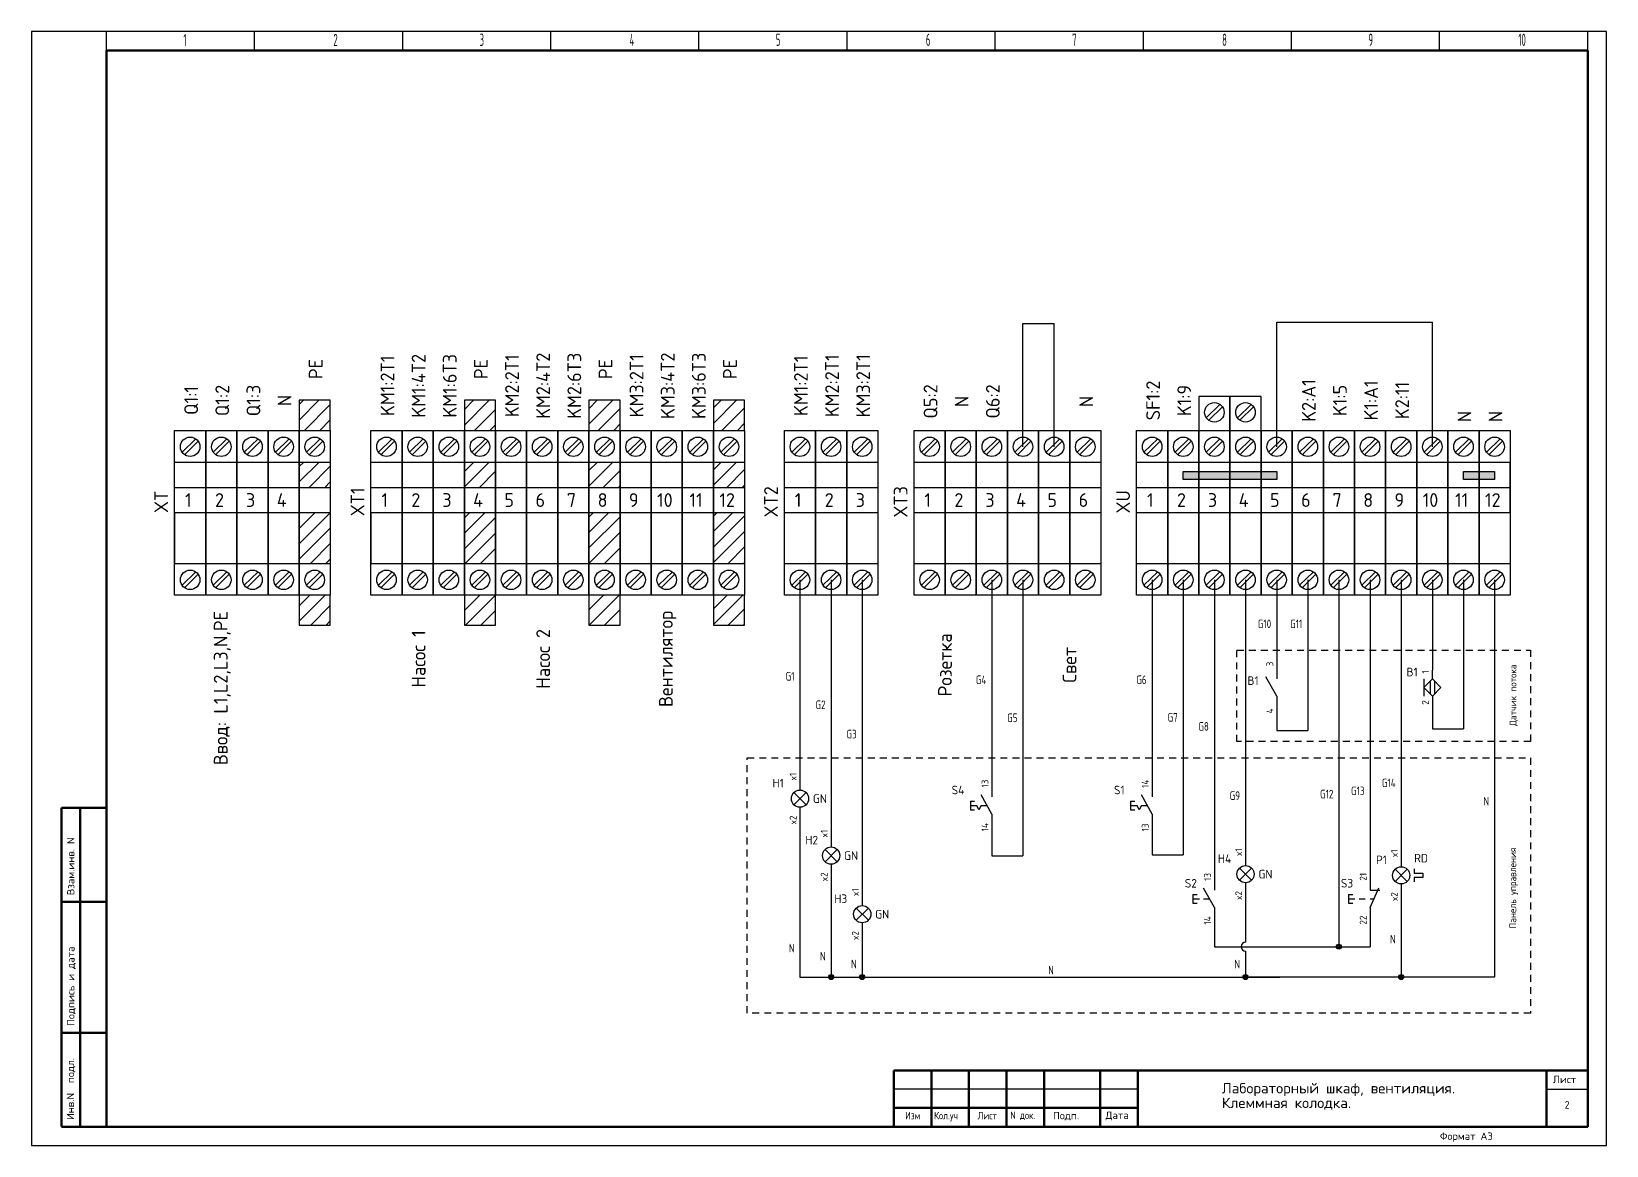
# Model space of a CAD drawing. Extents: x 20 to 1829, y -86 to 701.
# Drawn here: x 518.2 to 975.6, y 17.2 to 340.6 of the extents above; entities that cross this region are included whole.
import ezdxf
from ezdxf.enums import TextEntityAlignment as Align

# ---------------------------------------------------------------- set-up
doc = ezdxf.new("R2010")
doc.units = 0
doc.linetypes.add('Caddy_Dash', pattern=[3.5, 2, -1.5])
doc.linetypes.add('Caddy_Solid', pattern=[0])
for name, color, linetype in [('100', 7, 'Continuous'), ('MISC', 7, 'Continuous'), ('SYMS', 7, 'Continuous'), ('TAGS', 7, 'Continuous'), ('TERMS', 7, 'Continuous'), ('TITLE', 7, 'Continuous'), ('WIRECOPY', 84, 'Continuous'), ('WIREFIXED', 130, 'Continuous'), ('WIRES', 7, 'Continuous')]:
    doc.layers.add(name, color=color, linetype=linetype)
doc.styles.add('Caddy_Vectorfont1n', font='GOST Common.ttf', dxfattribs={"width": 1.1})
doc.styles.add('Caddy_Vectorfont1p', font='GOST Common.ttf', dxfattribs={"width": 0.9})
doc.styles.add('Caddy_Vectorfont5p', font='GOST Common.ttf')
doc.styles.add('ITALIC', font='GOST Common.ttf')
doc.styles.add('SIMPLEX', font='GOST Common.ttf')
doc.styles.get("Standard").update_dxf_attribs({"font": 'GOST Common.ttf'})
doc.styles.add('WD_IEC', font='GOST Common.ttf', dxfattribs={"width": 0.9, "height": 4})

msp = doc.modelspace()

# ---------------------------------------------------------------- texts
at = {"lineweight": 60, "style": 'Caddy_Vectorfont1p', "width": 0.54}
for s, height, p in [('1', 3.57, (562.35, 336.35)), ('2', 3.57, (605.9, 336.35)), ('3', 3.57, (648.37, 336.42)), ('4', 3.57, (691.93, 336.42)), ('5', 3.57, (734.39, 336.42)), ('6', 3.57, (777.95, 336.42)), ('7', 3.57, (820.41, 336.42)), ('8', 3.57, (863.97, 336.42)), ('9', 3.57, (906.44, 336.42)), ('10', 3.566, (949.99, 336.42))]:
    msp.add_text(s, height=height, dxfattribs=at).set_placement(p)
at = {"layer": '100', "lineweight": 25, "style": 'Caddy_Vectorfont1n', "width": 1.1}
for s, p in [('Взам.инв. N', (530.73, 89.86)), ('Подпись и дата', (530.74, 51.91)), ('Инв.N  подл.', (530.63, 24.6))]:
    msp.add_text(s, height=2.1397, rotation=90, dxfattribs=at).set_placement(p)
at = {"layer": '100', "lineweight": 25, "style": 'Caddy_Vectorfont1n'}
for s, height, width, p in [('Лист', 2.14, 1.1, (960.01, 35.32)), ('Лабораторный шкаф, вентиляция.', 3, 1.1, (863.88, 32.33)), ('Клеммная колодка.', 3, 1.1, (863.88, 28.08)), ('Изм', 2.14, 0.913, (771.94, 24.79)), ('Кол.уч', 2.14, 0.913, (780.33, 24.81)), ('Лист', 2.14, 0.913, (792.96, 24.79)), ('N док.', 2.14, 0.913, (802.45, 24.91)), ('Подп.', 2.14, 1.1, (814.85, 24.81)), ('Дата', 2.14, 1.1, (830.11, 24.91)), ('Формат А3', 2.14, 1.1, (927.2, 18.83))]:
    msp.add_text(s, height=height, dxfattribs=dict(at, width=width)).set_placement(p)
at = {"layer": 'SYMS', "attachment_point": 5, "rotation": 90, "style": 'Caddy_Vectorfont5p'}
for s, width, insert, char_height in [('KM2:4T2', 0.8854, (666.82, 237.75), 4), ('KM2:6T3', 0.8854, (675.87, 237.75), 4), ('KM3:4T2', 0.8854, (702.99, 237.75), 4), ('KM3:6T3', 0.8854, (712.03, 237.75), 4), ('\\pxqc;PE', 0.8854, (600.77, 242.61), 4), ('KM1:2T1', 0.8854, (621.62, 237.75), 4), ('KM1:4T2', 0.8854, (630.66, 237.75), 4), ('KM1:6T3', 0.8854, (639.7, 237.75), 4), ('\\pxqc;PE', 0.8854, (648.74, 242.61), 4), ('KM2:2T1', 0.8854, (657.78, 237.75), 4), ('\\pxqc;PE', 0.8854, (684.91, 242.61), 4), ('KM3:2T1', 0.8854, (693.95, 237.75), 4), ('\\pxqc;PE', 0.8854, (721.07, 242.61), 4), ('KM1:2T1', 0.8854, (741.67, 237.75), 4), ('KM2:2T1', 0.8854, (750.71, 237.75), 4), ('KM3:2T1', 0.8854, (759.75, 237.75), 4), ('Q5:2', 0.8854, (779.31, 233.2), 4), ('Q6:2', 0.8854, (797.39, 233.2), 4), ('\\pxqc;SF1:2', 0.8854, (843.93, 233.48), 4), ('\\pxqc;K2:A1', 0.8854, (889.13, 233.48), 4), ('\\pxqc;K1:A1', 0.8854, (907.21, 233.48), 4), ('\\pxqc;K2:11', 0.8854, (916.25, 233.48), 4), ('\\pxqc;Q1:1', 0.8854, (564.61, 233.48), 4), ('\\pxqc;Q1:2', 0.8854, (573.65, 233.48), 4), ('Q1:3', 0.8854, (582.69, 233.48), 4), ('\\pxqc;N', 4, (591.73, 233.48), 4), ('N', 0.8854, (788.35, 233.2), 4), ('N', 0.8854, (824.51, 233.2), 4), ('\\pxqc;K1:9', 0.8854, (852.97, 233.48), 4), ('\\pxqc;K1:5', 0.8854, (898.17, 233.48), 4), ('N', 0.8854, (934.33, 228.83), 4), ('N', 0.8854, (943.37, 228.83), 4), ('XT', 124.0298, (555.91, 204.06), 4), ('XT1', 124.0298, (612.93, 204.06), 4), ('XT2', 124.0298, (732.98, 204.06), 4), ('XT3', 124.0298, (770.62, 204.06), 4), ('XU', 124.0298, (835.23, 204.06), 4), ('Ввод: L1,L2,L3,N,PE', 47.3261, (573.65, 149.99), 4), ('Вентилятор', 47.3261, (702.99, 158.45), 4), ('Насос 1', 47.3261, (630.66, 158.45), 4), ('Насос 2', 47.3261, (666.82, 158.45), 4), ('Розетка', 47.3261, (783.49, 156.73), 4), ('Свет', 47.3261, (819.65, 156.73), 4), ('Датчик потока', 124.0298, (948.63, 147.91), 2), ('\\pxqc;Панель управления', 124.0298, (948.63, 91.92), 2)]:
    msp.add_mtext_dynamic_manual_height_columns(s, width=width, gutter_width=1, heights=[0.735], dxfattribs=dict(at, insert=insert, char_height=char_height))
at = {"layer": 'SYMS', "char_height": 4, "attachment_point": 5, "style": 'Caddy_Vectorfont5p'}
for s, width, insert in [('\\pxqc;1', 0.8854, (563.79, 204.58)), ('\\pxqc;2', 4, (572.83, 204.58)), ('\\pxqc;3', 0.8854, (581.87, 204.58)), ('\\pxqc;4', 0.8854, (590.91, 204.58)), ('\\pxqc;1', 0.8854, (620.8, 204.58)), ('\\pxqc;2', 0.8854, (629.84, 204.58)), ('\\pxqc;3', 0.8854, (638.88, 204.58)), ('\\pxqc;4', 0.8854, (647.92, 204.58)), ('\\pxqc;5', 0.8854, (656.96, 204.58)), ('\\pxqc;6', 0.8854, (666, 204.58)), ('\\pxqc;7', 0.8854, (675.04, 204.58)), ('\\pxqc;8', 0.8854, (684.08, 204.58)), ('\\pxqc;9', 0.8854, (693.12, 204.58)), ('\\pxqc;10', 0.8854, (702.16, 204.58)), ('\\pxqc;11', 0.8854, (711.2, 204.58)), ('\\pxqc;12', 0.8854, (720.24, 204.58)), ('\\pxqc;1', 0.8854, (740.85, 204.58)), ('\\pxqc;2', 0.8854, (749.89, 204.58)), ('\\pxqc;3', 0.8854, (758.93, 204.58)), ('\\pxqc;1', 0.8854, (778.49, 204.58)), ('\\pxqc;2', 0.8854, (787.53, 204.58)), ('\\pxqc;3', 0.8854, (796.57, 204.58)), ('\\pxqc;4', 4, (805.61, 204.58)), ('\\pxqc;5', 0.8854, (814.65, 204.58)), ('\\pxqc;6', 0.8854, (823.69, 204.58)), ('\\pxqc;1', 0.8854, (843.11, 204.58)), ('\\pxqc;2', 0.8854, (852.15, 204.58)), ('\\pxqc;3', 0.8854, (861.19, 204.58)), ('\\pxqc;4', 0.8854, (870.23, 204.58)), ('\\pxqc;5', 0.8854, (879.27, 204.58)), ('\\pxqc;6', 0.8854, (888.31, 204.58)), ('\\pxqc;7', 0.8854, (897.35, 204.58)), ('\\pxqc;8', 0.8854, (906.39, 204.58)), ('\\pxqc;9', 0.8854, (915.43, 204.58)), ('\\pxqc;10', 0.8854, (924.47, 204.58)), ('\\pxqc;11', 0.8854, (933.51, 204.58)), ('\\pxqc;12', 0.8854, (942.55, 204.58))]:
    msp.add_mtext_dynamic_manual_height_columns(s, width=width, gutter_width=1, heights=[0.735], dxfattribs=dict(at, insert=insert))

# ---------------------------------------------------------------- blocks, each defined once
blk = doc.blocks.new('wd_tb')
at = {"layer": 'TITLE', "color": 1, "style": 'ITALIC'}
for tag, p in [('DWG#', (377.5, 6.5)), ('TITLE#1', (133.27, -3.8)), ('TITLE#2', (163.84, -3.8)), ('TITLE#3', (197.71, -3.8))]:
    blk.add_attdef(tag, text='', height=2, dxfattribs=at).set_placement(p, align=Align.CENTER)
at = {"layer": 'TITLE', "color": 1, "style": 'SIMPLEX'}
blk.add_attdef('CAD#', (-14.33, 3.62), '', height=1.25, rotation=90, dxfattribs=at)
at = {"layer": 'TITLE', "color": 1}
for tag, p, height, style in [('JOB#', (277.8, 5.56), 2, 'ITALIC'), ('ENGINEER', (9.37, -2.98), 1.25, 'ITALIC'), ('CHKDBY', (40.35, -2.98), 1.25, 'ITALIC'), ('DRAWNBY', (70.5, -3.39), 1.25, 'ITALIC'), ('DATE', (98.17, -3.8), 1.25, 'SIMPLEX'), ('SHTS', (385.36, -3.42), 2, 'ITALIC')]:
    blk.add_attdef(tag, p, '', height=height, dxfattribs=dict(at, style=style))
at = {"layer": 'TITLE', "color": 1, "style": 'ITALIC'}
blk.add_attdef('SH#', text='', height=2, dxfattribs=at).set_placement((391.86, 4.83), align=Align.RIGHT)
at = {"layer": 'TITLE', "color": 7, "flags": 9}
blk.add_attdef('WD_TB', (-0.02, 0.56), '', height=1.57, dxfattribs=at)
at = {"layer": 'TITLE', "color": 1, "style": 'ITALIC', "flags": 3}
blk.add_attdef('TITLE#4', text='', height=2, dxfattribs=at).set_placement((230.75, -4.22), align=Align.CENTER)
blk = doc.blocks.new('VPB11L')
for p, q in [((0, 7.5), (0, 2.5)), ((-6.25, 1.25), (-6.25, -1.25)), ((-6.25, 1.25), (-5, 1.25)), ((-6.25, 0), (-4.375, 0)), ((-3.75, -1.25), (-4.375, 0)), ((-3.125, 0), (-3.75, -1.25)), ((0, -2.5), (-3.125, 3.125)), ((-3.125, 0), (-1.389, 0)), ((-6.25, -1.25), (-5, -1.25)), ((0, -2.5), (0, -7.5))]:
    blk.add_line(p, q)
at = {"style": 'WD_IEC'}
for tag, p in [('INST', (-8, 10.25)), ('LOC', (-8, 6.75)), ('TAG1', (-8, 3.25)), ('DESC1', (-8, -10.35)), ('DESC2', (-8, -13.85)), ('DESC3', (-8, -17.35))]:
    blk.add_attdef(tag, text='', height=2.5, dxfattribs=at).set_placement(p, align=Align.RIGHT)
blk.add_attdef('TERM01', text='', height=2, rotation=90, dxfattribs=at).set_placement((-1, 7.5), align=Align.RIGHT)
at = {"style": 'WD_IEC', "flags": 1}
for tag, p, height in [('X2TERM01', (0, 7.5), 0.32), ('CONTACT', (0.5, 4.5), 1), ('X1LINK', (0, 0), 0.32), ('COMMON', (1.75, 3.25), 1), ('ASSYCODE', (1, -4), 1), ('FAMILY', (1, -5.5), 1), ('X8TERM02', (0, -7.5), 0.32), ('CATDESC', (1, -7), 1)]:
    blk.add_attdef(tag, p, '', height=height, dxfattribs=at)
at = {"style": 'WD_IEC', "flags": 9}
for tag, p in [('MFG', (-8.5, -0.25)), ('CAT', (-8.5, -2.75))]:
    blk.add_attdef(tag, text='', height=1.5, dxfattribs=at).set_placement(p, align=Align.RIGHT)
at = {"style": 'WD_IEC'}
blk.add_attdef('TERM02', (-1, -7.5), '', height=2, rotation=90, dxfattribs=at)
at = {"lineweight": 15, "style": 'WD_IEC'}
blk.add_attdef('XREF', text='', height=2.5, dxfattribs=at).set_placement((-8, -6.35), align=Align.RIGHT)
blk = doc.blocks.new('VLT1G')
for p, q in [((0, 7.5), (0, 2.5)), ((-1.77, -1.77), (1.77, 1.77)), ((1.77, -1.77), (-1.77, 1.77)), ((0, -2.5), (0, -7.5))]:
    blk.add_line(p, q)
blk.add_circle((0, 0), 2.5)
at = {"style": 'WD_IEC'}
for tag, p in [('INST', (-5.5, 10.25)), ('LOC', (-5.5, 6.75)), ('TAG1', (-5.5, 3.25)), ('DESC1', (-5.5, -6.35)), ('DESC2', (-5.5, -9.85)), ('DESC3', (-5.5, -13.35))]:
    blk.add_attdef(tag, text='', height=2.5, dxfattribs=at).set_placement(p, align=Align.RIGHT)
blk.add_attdef('TERM01', text='', height=2, rotation=90, dxfattribs=at).set_placement((-1, 7.5), align=Align.RIGHT)
at = {"style": 'WD_IEC', "flags": 1}
for tag, p, height in [('X2TERM01', (0, 7.5), 0.32), ('X4LINK', (-3, 0), 0.32), ('X1LINK', (3, 0), 0.32), ('ASSYCODE', (1, -4), 1), ('FAMILY', (1, -5.5), 1), ('X8TERM02', (0, -7.5), 0.32), ('CATDESC', (1, -7), 1)]:
    blk.add_attdef(tag, p, '', height=height, dxfattribs=at)
at = {"style": 'WD_IEC', "flags": 9}
for tag, p in [('MFG', (-6, -0.25)), ('CAT', (-6, -2.75))]:
    blk.add_attdef(tag, text='', height=1.5, dxfattribs=at).set_placement(p, align=Align.RIGHT)
at = {"style": 'WD_IEC'}
blk.add_attdef('TERM02', (-1, -7.5), '', height=2, rotation=90, dxfattribs=at)
at = {"lineweight": 13, "style": 'WD_IEC'}
blk.add_attdef('COLOR', text='', height=2.5, dxfattribs=at).set_placement((3.75, 0), align=Align.MIDDLE_LEFT)
at = {"lineweight": 15, "style": 'WD_IEC'}
for tag, p in [('XREF', (-5.5, -18)), ('WDTAGALT', (-5.5, -21))]:
    blk.add_attdef(tag, text='', height=2.5, dxfattribs=at).set_placement(p, align=Align.RIGHT)
blk = doc.blocks.new('VCR21')
for p, q in [((0, 7.5), (0, 2.5)), ((0, -2.5), (-3.125, 3.125)), ((0, -2.5), (0, -7.5))]:
    blk.add_line(p, q)
at = {"style": 'WD_IEC'}
for tag, p in [('INST', (-5.25, 7.75)), ('LOC', (-5.25, 4.25)), ('TAG2', (-5.25, 0.75)), ('XREF', (-5.25, -3.75)), ('DESC2', (-5.25, -11.1)), ('DESC1', (-5.25, -7.6)), ('DESC3', (-5.25, -14.6))]:
    blk.add_attdef(tag, text='', height=2.5, dxfattribs=at).set_placement(p, align=Align.RIGHT)
blk.add_attdef('TERM01', text='', height=2, rotation=90, dxfattribs=at).set_placement((-1, 7.5), align=Align.RIGHT)
at = {"style": 'WD_IEC', "flags": 1}
for tag, p, height in [('X2TERM01', (0, 7.5), 0.32), ('X4LINK', (-2, 0), 0.32), ('X1LINK', (-0.5, 0), 0.32), ('CONTACT', (4, -3.5), 1), ('FAMILY', (4, -5), 1), ('X8TERM02', (0, -7.5), 0.32)]:
    blk.add_attdef(tag, p, '', height=height, dxfattribs=at)
at = {"style": 'WD_IEC'}
blk.add_attdef('TERM02', (-1, -7.5), '', height=2, rotation=90, dxfattribs=at)
blk = doc.blocks.new('WDDOT')
for radius in [0.72, 0.449, 0.223]:
    blk.add_circle((0, 0), radius)
blk = doc.blocks.new('VPB11')
for p, q in [((0, 7.5), (0, 2.5)), ((-6.25, 1.25), (-6.25, -1.25)), ((-6.25, 1.25), (-5, 1.25)), ((-6.25, 0), (-4.375, 0)), ((0, -2.5), (-3.125, 3.125)), ((-3.125, 0), (-1.389, 0)), ((-6.25, -1.25), (-5, -1.25)), ((0, -2.5), (0, -7.5))]:
    blk.add_line(p, q)
at = {"style": 'WD_IEC'}
for tag, p in [('INST', (-8, 10.25)), ('LOC', (-8, 6.75)), ('TAG1', (-8, 3.25)), ('DESC1', (-8, -10.35)), ('DESC2', (-8, -13.85)), ('DESC3', (-8, -17.35))]:
    blk.add_attdef(tag, text='', height=2.5, dxfattribs=at).set_placement(p, align=Align.RIGHT)
blk.add_attdef('TERM01', text='', height=2, rotation=90, dxfattribs=at).set_placement((-1, 7.5), align=Align.RIGHT)
at = {"style": 'WD_IEC', "flags": 1}
for tag, p, height in [('X2TERM01', (0, 7.5), 0.32), ('CONTACT', (0.5, 4.5), 1), ('X1LINK', (0, 0), 0.32), ('ASSYCODE', (1, -4), 1), ('FAMILY', (1, -5.5), 1), ('X8TERM02', (0, -7.5), 0.32), ('CATDESC', (1, -7), 1)]:
    blk.add_attdef(tag, p, '', height=height, dxfattribs=at)
at = {"style": 'WD_IEC', "flags": 9}
for tag, p in [('MFG', (-8.5, -0.25)), ('CAT', (-8.5, -2.75))]:
    blk.add_attdef(tag, text='', height=1.5, dxfattribs=at).set_placement(p, align=Align.RIGHT)
at = {"style": 'WD_IEC'}
blk.add_attdef('TERM02', (-1, -7.5), '', height=2, rotation=90, dxfattribs=at)
at = {"lineweight": 15, "style": 'WD_IEC'}
blk.add_attdef('XREF', text='', height=2.5, dxfattribs=at).set_placement((-8, -6.35), align=Align.RIGHT)
blk = doc.blocks.new('VPB12')
for p, q in [((0, 7.5), (0, 2.5)), ((-6.25, 1.25), (-6.25, -1.25)), ((-6.25, 1.25), (-5, 1.25)), ((-6.25, 0), (-4.38, 0)), ((-3.12, 0), (-1.39, 0)), ((0, -2.5), (2.5, 3.12)), ((0, 2.5), (2.87, 2.5)), ((0, 0), (1.11, 0)), ((-6.25, -1.25), (-5, -1.25)), ((0, -2.5), (0, -7.5))]:
    blk.add_line(p, q)
at = {"style": 'WD_IEC'}
for tag, p in [('INST', (-8, 10.25)), ('LOC', (-8, 6.75)), ('TAG1', (-8, 3.25)), ('DESC1', (-8, -10.35)), ('DESC2', (-8, -13.85)), ('DESC3', (-8, -17.35))]:
    blk.add_attdef(tag, text='', height=2.5, dxfattribs=at).set_placement(p, align=Align.RIGHT)
blk.add_attdef('TERM01', text='', height=2, rotation=90, dxfattribs=at).set_placement((-1, 7.5), align=Align.RIGHT)
at = {"style": 'WD_IEC', "flags": 1}
for tag, p, height in [('X2TERM01', (0, 7.5), 0.32), ('CONTACT', (0.5, 4.5), 1), ('X1LINK', (1.5, 0), 0.32), ('ASSYCODE', (1, -4), 1), ('FAMILY', (1, -5.5), 1), ('X8TERM02', (0, -7.5), 0.32), ('CATDESC', (1, -7), 1)]:
    blk.add_attdef(tag, p, '', height=height, dxfattribs=at)
at = {"style": 'WD_IEC', "flags": 9}
for tag, p in [('MFG', (-8.5, -0.25)), ('CAT', (-8.5, -2.75))]:
    blk.add_attdef(tag, text='', height=1.5, dxfattribs=at).set_placement(p, align=Align.RIGHT)
at = {"style": 'WD_IEC'}
blk.add_attdef('TERM02', (-1, -7.5), '', height=2, rotation=90, dxfattribs=at)
at = {"lineweight": 15, "style": 'WD_IEC'}
blk.add_attdef('XREF', text='', height=2.5, dxfattribs=at).set_placement((-8, -6.35), align=Align.RIGHT)
blk = doc.blocks.new('VBE1RFL')
for p, q in [((0, 7.5), (0, 2.5)), ((-1.77, -1.77), (1.77, 1.77)), ((1.77, -1.77), (-1.77, 1.77)), ((3.75, 1.88), (3.75, 0.62)), ((3.75, 0.62), (6.25, 0.62)), ((6.25, 0.62), (6.25, -0.62)), ((0, -2.5), (0, -7.5)), ((6.25, -0.62), (3.75, -0.62)), ((3.75, -0.62), (3.75, -1.88))]:
    blk.add_line(p, q)
blk.add_circle((0, 0), 2.5)
at = {"style": 'WD_IEC'}
for tag, p in [('INST', (-5.5, 10.25)), ('LOC', (-5.5, 6.75)), ('TAG1', (-5.5, 3.25)), ('DESC1', (-5.5, -6.35)), ('DESC2', (-5.5, -9.85)), ('DESC3', (-5.5, -13.35))]:
    blk.add_attdef(tag, text='', height=2.5, dxfattribs=at).set_placement(p, align=Align.RIGHT)
blk.add_attdef('TERM01', text='', height=2, rotation=90, dxfattribs=at).set_placement((-1, 7.5), align=Align.RIGHT)
at = {"style": 'WD_IEC', "flags": 1}
for tag, p, height in [('X2TERM01', (0, 7.5), 0.32), ('X4LINK', (-3, 0), 0.32), ('X1LINK', (3, 0), 0.32), ('ASSYCODE', (1, -4), 1), ('FAMILY', (1, -5.5), 1), ('X8TERM02', (0, -7.5), 0.32), ('CATDESC', (1, -7), 1)]:
    blk.add_attdef(tag, p, '', height=height, dxfattribs=at)
at = {"lineweight": 13, "style": 'WD_IEC'}
blk.add_attdef('COLOR', text='', height=2.5, dxfattribs=at).set_placement((3.75, 5), align=Align.MIDDLE_LEFT)
at = {"style": 'WD_IEC', "flags": 9}
for tag, p in [('MFG', (-6, -0.25)), ('CAT', (-6, -2.75))]:
    blk.add_attdef(tag, text='', height=1.5, dxfattribs=at).set_placement(p, align=Align.RIGHT)
at = {"style": 'WD_IEC'}
blk.add_attdef('TERM02', (-1, -7.5), '', height=2, rotation=90, dxfattribs=at)
at = {"lineweight": 15, "style": 'WD_IEC'}
for tag, p in [('XREF', (-5.5, -18)), ('WDTAGALT', (-5.5, -21.5))]:
    blk.add_attdef(tag, text='', height=2.5, dxfattribs=at).set_placement(p, align=Align.RIGHT)
blk = doc.blocks.new('VPX1TS')
for p, q in [((0, 2.5), (0, 5)), ((-2.5, 2.5), (-2.5, -2.5)), ((-0.625, 1.875), (-0.625, -1.875)), ((0.625, 1.875), (0.625, -1.875)), ((0, -2.5), (0, -5))]:
    blk.add_line(p, q)
blk.add_lwpolyline([(0, 2.5), (2.5, 0), (0, -2.5), (-2.5, 0)], close=True)
at = {"style": 'WD_IEC'}
for tag, p in [('INST', (-4.25, 10.25)), ('LOC', (-4.25, 6.75)), ('TAG1', (-4.25, 3.25)), ('DESC1', (-4.25, -9.85)), ('DESC2', (-4.25, -13.35)), ('DESC3', (-4.25, -16.85))]:
    blk.add_attdef(tag, text='', height=2.5, dxfattribs=at).set_placement(p, align=Align.RIGHT)
blk.add_attdef('TERM01', text='', height=2, rotation=90, dxfattribs=at).set_placement((-1, 5), align=Align.RIGHT)
at = {"style": 'WD_IEC', "flags": 1}
for tag, p, height in [('X2TERM01', (0, 5), 0.32), ('MFG', (2.75, 6.5), 1.5), ('CAT', (2.75, 4), 1.5), ('X1LINK', (2.5, 0), 0.32), ('ASSYCODE', (1, -4), 1), ('CONTACT', (1, -2.5), 1), ('FAMILY', (1, -5.5), 1), ('COMMON', (2.25, -3.75), 1), ('X8TERM02', (0, -5), 0.32), ('CATDESC', (1, -7), 1)]:
    blk.add_attdef(tag, p, '', height=height, dxfattribs=at)
at = {"style": 'WD_IEC'}
blk.add_attdef('TERM02', (-1, -5), '', height=2, rotation=90, dxfattribs=at)
at = {"lineweight": 15, "style": 'WD_IEC'}
for tag, p in [('XREF', (-4.25, -6)), ('WDTAGALT', (-4, -20))]:
    blk.add_attdef(tag, text='', height=2.5, dxfattribs=at).set_placement(p, align=Align.RIGHT)
blk = doc.blocks.new('WD_WNV')
at = {"linetype": 'Continuous', "style": 'WD_IEC', "width": 0.8}
blk.add_attdef('WIRENO', text='', height=2.5, dxfattribs=at).set_placement((-1.6, 0), align=Align.MIDDLE_RIGHT)
at = {"style": 'WD_IEC', "flags": 1}
for tag, p in [('W04USER', (-1, 0.875)), ('W08USER', (-1, 0.375)), ('W05USER', (-1, 0.75)), ('W06USER', (-1, 0.625)), ('W09USER', (-1, 0.25)), ('W03USER', (-1, 1)), ('W07USER', (-1, 0.5)), ('W02USER', (-1, 1.125)), ('W01USER', (-1, 1.25)), ('W10USER', (-1, 0.125))]:
    blk.add_attdef(tag, text='', height=0.08, dxfattribs=at).set_placement(p, align=Align.CENTER)
blk = doc.blocks.new('WD_WCH')
at = {"linetype": 'Continuous', "style": 'WD_IEC', "width": 0.8}
blk.add_attdef('WIRECOPY', text='', height=2.5, dxfattribs=at).set_placement((0, 0.75), align=Align.CENTER)
blk = doc.blocks.new('WD_WCV')
at = {"linetype": 'Continuous', "style": 'WD_IEC', "width": 0.8}
blk.add_attdef('WIRECOPY', text='', height=2.5, dxfattribs=at).set_placement((-1.6, 0), align=Align.MIDDLE_RIGHT)

# ---------------------------------------------------------------- hatches: boundary and pattern name
at = {"layer": 'SYMS'}
h = msp.add_hatch(dxfattribs=at)
h.set_pattern_fill('ANSI31', color=256)
h.paths.add_polyline_path([(605.01, 233.53), (595.97, 233.53), (595.97, 224.81), (605.01, 224.81)])
h.paths.add_polyline_path([(605.01, 215.62), (595.97, 215.62), (595.97, 208.26), (605.01, 208.26)])
h.paths.add_polyline_path([(605.01, 200.9), (595.97, 200.9), (595.97, 186.18), (605.01, 186.18)])
h.paths.add_polyline_path([(605.01, 176.99), (595.97, 176.99), (595.97, 168.27), (605.01, 168.27)])
h.paths.add_polyline_path([(652.98, 233.53), (643.94, 233.53), (643.94, 224.81), (652.98, 224.81)])
h.paths.add_polyline_path([(652.98, 215.62), (643.94, 215.62), (643.94, 208.26), (652.98, 208.26)])
h.paths.add_polyline_path([(652.98, 200.9), (643.94, 200.9), (643.94, 186.18), (652.98, 186.18)])
h.paths.add_polyline_path([(652.98, 176.99), (643.94, 176.99), (643.94, 168.27), (652.98, 168.27)])
h.paths.add_polyline_path([(689.14, 233.53), (680.1, 233.53), (680.1, 224.81), (689.14, 224.81)])
h.paths.add_polyline_path([(689.14, 215.62), (680.1, 215.62), (680.1, 208.26), (689.14, 208.26)])
h.paths.add_polyline_path([(689.14, 200.9), (680.1, 200.9), (680.1, 186.18), (689.14, 186.18)])
h.paths.add_polyline_path([(689.14, 176.99), (680.1, 176.99), (680.1, 168.27), (689.14, 168.27)])
h.paths.add_polyline_path([(725.3, 233.53), (716.26, 233.53), (716.26, 224.81), (725.3, 224.81)])
h.paths.add_polyline_path([(725.3, 215.62), (716.26, 215.62), (716.26, 208.26), (725.3, 208.26)])
h.paths.add_polyline_path([(725.3, 200.9), (716.26, 200.9), (716.26, 186.18), (725.3, 186.18)])
h.paths.add_polyline_path([(725.3, 176.99), (716.26, 176.99), (716.26, 168.27), (725.3, 168.27)])
h = msp.add_hatch(color=256, dxfattribs=at)
h.dxf.hatch_style = 1
h.paths.add_polyline_path([(857.21, 212.89), (852.69, 212.89), (852.69, 210.55), (857.21, 210.55)])
h.paths.add_polyline_path([(866.25, 212.89), (857.21, 212.89), (857.21, 210.55), (866.25, 210.55)])
h.paths.add_polyline_path([(875.29, 212.89), (866.25, 212.89), (866.25, 210.55), (875.29, 210.55)])
h.paths.add_polyline_path([(879.81, 212.89), (875.29, 212.89), (875.29, 210.55), (879.81, 210.55)])
h = msp.add_hatch(color=256, dxfattribs=at)
h.dxf.hatch_style = 1
h.paths.add_polyline_path([(938.57, 212.89), (934.05, 212.89), (934.05, 210.55), (938.57, 210.55)])
h.paths.add_polyline_path([(943.09, 212.89), (938.57, 212.89), (938.57, 210.55), (943.09, 210.55)])
h.paths.add_polyline_path([(943.09, 212.89), (943.09, 210.55)], flags=16)
h.paths.add_polyline_path([(943.09, 212.89), (943.09, 210.55)], flags=17)

# ---------------------------------------------------------------- linework, layer by layer
at = {"linetype": 'Caddy_Solid', "lineweight": 25}
for p, q in [((540.03, 335.16), (540.03, 340.6)), ((583.04, 335.16), (583.04, 340.6)), ((626.05, 335.16), (626.05, 340.6)), ((669.06, 335.16), (669.06, 340.6)), ((712.07, 335.16), (712.07, 340.6)), ((755.08, 335.16), (755.08, 340.6)), ((798.09, 335.16), (798.09, 340.6)), ((841.1, 335.16), (841.1, 340.6)), ((884.11, 335.16), (884.11, 340.6)), ((927.13, 335.16), (927.13, 340.6)), ((970.14, 335.16), (970.14, 340.6))]:
    msp.add_line(p, q, dxfattribs=at)
at = {"layer": '100', "linetype": 'Caddy_Solid', "lineweight": 50}
for p, q in [((540.03, 335.09), (970.14, 335.09)), ((540.03, 335.09), (540.03, 22.65)), ((970.14, 335.09), (970.14, 22.65)), ((526.96, 22.71), (526.96, 115.27)), ((526.96, 115.27), (540.03, 115.27)), ((532.4, 115.27), (532.4, 22.71)), ((526.96, 87.98), (540.03, 87.98)), ((526.96, 49.93), (540.03, 49.93)), ((768.69, 38.98), (970.14, 38.98)), ((768.69, 22.65), (768.69, 38.98)), ((779.58, 22.65), (779.58, 38.98)), ((790.47, 22.65), (790.47, 38.98)), ((801.36, 22.65), (801.36, 38.98)), ((812.25, 22.65), (812.25, 38.98)), ((828.58, 22.65), (828.58, 38.98)), ((839.47, 22.65), (839.47, 38.98)), ((958.16, 22.65), (958.16, 38.98)), ((768.69, 28.09), (839.47, 28.09)), ((970.14, 22.65), (526.96, 22.65))]:
    msp.add_line(p, q, dxfattribs=at)
at = {"layer": '100', "linetype": 'Caddy_Solid', "lineweight": 25}
for p, q in [((839.47, 33.53), (768.69, 33.53)), ((958.16, 33.53), (970.14, 33.53))]:
    msp.add_line(p, q, dxfattribs=at)
at = {"layer": 'SYMS'}
for p, q in [((859.36, 228.48), (863.35, 232.35)), ((860.08, 227.74), (864.05, 231.65)), ((868.4, 228.48), (872.39, 232.35)), ((869.12, 227.74), (873.09, 231.65)), ((561.96, 218.5), (565.95, 222.36)), ((562.68, 217.75), (566.65, 221.66)), ((571, 218.5), (574.99, 222.36)), ((571.72, 217.75), (575.69, 221.66)), ((580.04, 218.5), (584.03, 222.36)), ((580.76, 217.75), (584.73, 221.66)), ((589.08, 218.5), (593.07, 222.36)), ((589.8, 217.75), (593.77, 221.66)), ((598.13, 218.5), (602.11, 222.36)), ((598.84, 217.75), (602.81, 221.66)), ((618.98, 218.5), (622.96, 222.36)), ((619.7, 217.75), (623.66, 221.66)), ((628.02, 218.5), (632, 222.36)), ((628.74, 217.75), (632.71, 221.66)), ((637.06, 218.5), (641.04, 222.36)), ((637.78, 217.75), (641.75, 221.66)), ((646.1, 218.5), (650.08, 222.36)), ((646.82, 217.75), (650.79, 221.66)), ((655.14, 218.5), (659.13, 222.36)), ((655.86, 217.75), (659.83, 221.66)), ((664.18, 218.5), (668.17, 222.36)), ((664.9, 217.75), (668.87, 221.66)), ((673.22, 218.5), (677.21, 222.36)), ((673.94, 217.75), (677.91, 221.66)), ((682.26, 218.5), (686.25, 222.36)), ((682.98, 217.75), (686.95, 221.66)), ((691.3, 218.5), (695.29, 222.36)), ((692.02, 217.75), (695.99, 221.66)), ((700.34, 218.5), (704.33, 222.36)), ((701.06, 217.75), (705.03, 221.66)), ((709.38, 218.5), (713.37, 222.36)), ((710.1, 217.75), (714.07, 221.66)), ((718.42, 218.5), (722.41, 222.36)), ((719.14, 217.75), (723.11, 221.66)), ((739.03, 218.5), (743.01, 222.36)), ((739.74, 217.75), (743.71, 221.66)), ((748.07, 218.5), (752.05, 222.36)), ((748.78, 217.75), (752.75, 221.66)), ((757.11, 218.5), (761.09, 222.36)), ((757.82, 217.75), (761.79, 221.66)), ((776.67, 218.5), (780.65, 222.36)), ((777.38, 217.75), (781.35, 221.66)), ((785.71, 218.5), (789.69, 222.36)), ((786.42, 217.75), (790.39, 221.66)), ((794.75, 218.5), (798.73, 222.36)), ((795.46, 217.75), (799.43, 221.66)), ((803.79, 218.5), (807.77, 222.36)), ((804.51, 217.75), (808.47, 221.66)), ((812.83, 218.5), (816.81, 222.36)), ((813.55, 217.75), (817.51, 221.66)), ((821.87, 218.5), (825.85, 222.36)), ((822.59, 217.75), (826.56, 221.66)), ((841.28, 218.5), (845.27, 222.36)), ((842, 217.75), (845.97, 221.66)), ((850.32, 218.5), (854.31, 222.36)), ((851.04, 217.75), (855.01, 221.66)), ((859.36, 218.5), (863.35, 222.36)), ((860.08, 217.75), (864.05, 221.66)), ((868.4, 218.5), (872.39, 222.36)), ((869.12, 217.75), (873.09, 221.66)), ((877.44, 218.5), (881.43, 222.36)), ((878.16, 217.75), (882.13, 221.66)), ((886.48, 218.5), (890.47, 222.36)), ((887.2, 217.75), (891.17, 221.66)), ((895.52, 218.5), (899.51, 222.36)), ((896.24, 217.75), (900.21, 221.66)), ((904.56, 218.5), (908.55, 222.36)), ((905.28, 217.75), (909.25, 221.66)), ((913.6, 218.5), (917.59, 222.36)), ((914.32, 217.75), (918.29, 221.66)), ((922.65, 218.5), (926.63, 222.36)), ((923.36, 217.75), (927.33, 221.66)), ((931.69, 218.5), (935.67, 222.36)), ((932.4, 217.75), (936.37, 221.66)), ((940.73, 218.5), (944.71, 222.36)), ((941.44, 217.75), (945.41, 221.66)), ((559.81, 200.9), (559.81, 215.62)), ((559.81, 215.62), (568.85, 215.62)), ((568.85, 200.9), (568.85, 215.62)), ((568.85, 215.62), (577.89, 215.62)), ((577.89, 200.9), (577.89, 215.62)), ((577.89, 215.62), (586.93, 215.62)), ((586.93, 200.9), (586.93, 215.62)), ((586.93, 215.62), (595.97, 215.62)), ((595.97, 200.9), (595.97, 215.62)), ((595.97, 215.62), (605.01, 215.62)), ((616.82, 200.9), (616.82, 215.62)), ((616.82, 215.62), (625.86, 215.62)), ((625.86, 200.9), (625.86, 215.62)), ((625.86, 215.62), (634.9, 215.62)), ((634.9, 200.9), (634.9, 215.62)), ((634.9, 215.62), (643.94, 215.62)), ((643.94, 200.9), (643.94, 215.62)), ((643.94, 200.9), (643.94, 215.62)), ((643.94, 215.62), (652.98, 215.62)), ((652.98, 200.9), (652.98, 215.62)), ((652.98, 215.62), (662.02, 215.62)), ((662.02, 200.9), (662.02, 215.62)), ((662.02, 215.62), (671.06, 215.62)), ((671.06, 200.9), (671.06, 215.62)), ((671.06, 215.62), (680.1, 215.62)), ((680.1, 200.9), (680.1, 215.62)), ((680.1, 200.9), (680.1, 215.62)), ((680.1, 215.62), (689.14, 215.62)), ((689.14, 200.9), (689.14, 215.62)), ((689.14, 215.62), (698.18, 215.62)), ((698.18, 200.9), (698.18, 215.62)), ((698.18, 215.62), (707.22, 215.62)), ((707.22, 200.9), (707.22, 215.62)), ((707.22, 215.62), (716.26, 215.62)), ((716.26, 200.9), (716.26, 215.62)), ((716.26, 200.9), (716.26, 215.62)), ((716.26, 215.62), (725.3, 215.62)), ((736.87, 215.62), (745.91, 215.62)), ((745.91, 200.9), (745.91, 215.62)), ((745.91, 215.62), (754.95, 215.62)), ((754.95, 200.9), (754.95, 215.62)), ((754.95, 215.62), (763.99, 215.62)), ((774.51, 215.62), (783.55, 215.62)), ((783.55, 200.9), (783.55, 215.62)), ((783.55, 215.62), (792.59, 215.62)), ((792.59, 200.9), (792.59, 215.62)), ((792.59, 215.62), (801.63, 215.62)), ((801.63, 215.62), (810.67, 215.62)), ((810.67, 200.9), (810.67, 215.62)), ((810.67, 215.62), (819.71, 215.62)), ((819.71, 200.9), (819.71, 215.62)), ((819.71, 215.62), (828.75, 215.62)), ((839.13, 215.62), (848.17, 215.62)), ((848.17, 200.9), (848.17, 215.62)), ((848.17, 215.62), (857.21, 215.62)), ((857.21, 200.9), (857.21, 215.62)), ((857.21, 215.62), (866.25, 215.62)), ((866.25, 215.62), (875.29, 215.62)), ((875.29, 200.9), (875.29, 215.62)), ((875.29, 215.62), (884.33, 215.62)), ((884.33, 200.9), (884.33, 215.62)), ((884.33, 215.62), (893.37, 215.62)), ((893.37, 215.62), (902.41, 215.62)), ((902.41, 200.9), (902.41, 215.62)), ((902.41, 215.62), (911.45, 215.62)), ((911.45, 200.9), (911.45, 215.62)), ((911.45, 215.62), (920.49, 215.62)), ((920.49, 215.62), (929.53, 215.62)), ((929.53, 200.9), (929.53, 215.62)), ((929.53, 215.62), (938.57, 215.62)), ((938.57, 200.9), (938.57, 215.62)), ((938.57, 215.62), (947.61, 215.62)), ((947.61, 200.9), (947.61, 215.62)), ((559.81, 200.9), (559.81, 186.18)), ((568.85, 200.9), (568.85, 186.18)), ((577.89, 200.9), (577.89, 186.18)), ((586.93, 200.9), (586.93, 186.18)), ((595.97, 200.9), (595.97, 186.18)), ((616.82, 200.9), (616.82, 186.18)), ((625.86, 200.9), (625.86, 186.18)), ((634.9, 200.9), (634.9, 186.18)), ((643.94, 200.9), (643.94, 186.18)), ((643.94, 200.9), (643.94, 186.18)), ((652.98, 200.9), (652.98, 186.18)), ((662.02, 200.9), (662.02, 186.18)), ((671.06, 200.9), (671.06, 186.18)), ((680.1, 200.9), (680.1, 186.18)), ((680.1, 200.9), (680.1, 186.18)), ((689.14, 200.9), (689.14, 186.18)), ((698.18, 200.9), (698.18, 186.18)), ((707.22, 200.9), (707.22, 186.18)), ((716.26, 200.9), (716.26, 186.18)), ((716.26, 200.9), (716.26, 186.18)), ((745.91, 200.9), (745.91, 186.18)), ((754.95, 200.9), (754.95, 186.18)), ((783.55, 200.9), (783.55, 186.18)), ((792.59, 200.9), (792.59, 186.18)), ((810.67, 200.9), (810.67, 186.18)), ((819.71, 200.9), (819.71, 186.18)), ((848.17, 200.9), (848.17, 186.18)), ((857.21, 200.9), (857.21, 186.18)), ((875.29, 200.9), (875.29, 186.18)), ((884.33, 200.9), (884.33, 186.18)), ((902.41, 200.9), (902.41, 186.18)), ((911.45, 200.9), (911.45, 186.18)), ((929.53, 200.9), (929.53, 186.18)), ((938.57, 200.9), (938.57, 186.18)), ((947.61, 200.9), (947.61, 186.18)), ((559.81, 186.18), (568.85, 186.18)), ((561.96, 179.86), (565.95, 183.73)), ((562.68, 179.11), (566.65, 183.02)), ((568.85, 186.18), (577.89, 186.18)), ((571, 179.86), (574.99, 183.73)), ((571.72, 179.11), (575.69, 183.02)), ((577.89, 186.18), (586.93, 186.18)), ((580.04, 179.86), (584.03, 183.73)), ((580.76, 179.11), (584.73, 183.02)), ((586.93, 186.18), (595.97, 186.18)), ((589.08, 179.86), (593.07, 183.73)), ((589.8, 179.11), (593.77, 183.02)), ((595.97, 186.18), (605.01, 186.18)), ((598.13, 179.86), (602.11, 183.73)), ((598.84, 179.11), (602.81, 183.02)), ((616.82, 186.18), (625.86, 186.18)), ((618.98, 179.86), (622.96, 183.73)), ((619.7, 179.11), (623.66, 183.02)), ((625.86, 186.18), (634.9, 186.18)), ((628.02, 179.86), (632, 183.73)), ((628.74, 179.11), (632.71, 183.02)), ((634.9, 186.18), (643.94, 186.18)), ((637.06, 179.86), (641.04, 183.73)), ((637.78, 179.11), (641.75, 183.02)), ((643.94, 186.18), (652.98, 186.18)), ((646.1, 179.86), (650.08, 183.73)), ((646.82, 179.11), (650.79, 183.02)), ((652.98, 186.18), (662.02, 186.18)), ((655.14, 179.86), (659.13, 183.73)), ((655.86, 179.11), (659.83, 183.02)), ((662.02, 186.18), (671.06, 186.18)), ((664.18, 179.86), (668.17, 183.73)), ((664.9, 179.11), (668.87, 183.02)), ((671.06, 186.18), (680.1, 186.18)), ((673.22, 179.86), (677.21, 183.73)), ((673.94, 179.11), (677.91, 183.02)), ((680.1, 186.18), (689.14, 186.18)), ((682.26, 179.86), (686.25, 183.73)), ((682.98, 179.11), (686.95, 183.02)), ((689.14, 186.18), (698.18, 186.18)), ((691.3, 179.86), (695.29, 183.73)), ((692.02, 179.11), (695.99, 183.02)), ((698.18, 186.18), (707.22, 186.18)), ((700.34, 179.86), (704.33, 183.73)), ((701.06, 179.11), (705.03, 183.02)), ((707.22, 186.18), (716.26, 186.18)), ((709.38, 179.86), (713.37, 183.73)), ((710.1, 179.11), (714.07, 183.02)), ((716.26, 186.18), (725.3, 186.18)), ((718.42, 179.86), (722.41, 183.73)), ((719.14, 179.11), (723.11, 183.02)), ((736.87, 186.18), (745.91, 186.18)), ((739.03, 179.86), (743.01, 183.73)), ((739.74, 179.11), (743.71, 183.02)), ((745.91, 186.18), (754.95, 186.18)), ((748.07, 179.86), (752.05, 183.73)), ((748.78, 179.11), (752.75, 183.02)), ((754.95, 186.18), (763.99, 186.18)), ((757.11, 179.86), (761.09, 183.73)), ((757.82, 179.11), (761.79, 183.02)), ((774.51, 186.18), (783.55, 186.18)), ((776.67, 179.86), (780.65, 183.73)), ((777.38, 179.11), (781.35, 183.02)), ((783.55, 186.18), (792.59, 186.18)), ((785.71, 179.86), (789.69, 183.73)), ((786.42, 179.11), (790.39, 183.02)), ((792.59, 186.18), (801.63, 186.18)), ((794.75, 179.86), (798.73, 183.73)), ((795.46, 179.11), (799.43, 183.02)), ((801.63, 186.18), (810.67, 186.18)), ((803.79, 179.86), (807.77, 183.73)), ((804.51, 179.11), (808.47, 183.02)), ((810.67, 186.18), (819.71, 186.18)), ((812.83, 179.86), (816.81, 183.73)), ((813.55, 179.11), (817.51, 183.02)), ((819.71, 186.18), (828.75, 186.18)), ((821.87, 179.86), (825.85, 183.73)), ((822.59, 179.11), (826.56, 183.02)), ((839.13, 186.18), (848.17, 186.18)), ((841.28, 179.86), (845.27, 183.73)), ((842, 179.11), (845.97, 183.02)), ((848.17, 186.18), (857.21, 186.18)), ((850.32, 179.86), (854.31, 183.73)), ((851.04, 179.11), (855.01, 183.02)), ((857.21, 186.18), (866.25, 186.18)), ((859.36, 179.86), (863.35, 183.73)), ((860.08, 179.11), (864.05, 183.02)), ((866.25, 186.18), (875.29, 186.18)), ((868.4, 179.86), (872.39, 183.73)), ((869.12, 179.11), (873.09, 183.02)), ((875.29, 186.18), (884.33, 186.18)), ((877.44, 179.86), (881.43, 183.73)), ((878.16, 179.11), (882.13, 183.02)), ((884.33, 186.18), (893.37, 186.18)), ((886.48, 179.86), (890.47, 183.73)), ((887.2, 179.11), (891.17, 183.02)), ((893.37, 186.18), (902.41, 186.18)), ((895.52, 179.86), (899.51, 183.73)), ((896.24, 179.11), (900.21, 183.02)), ((902.41, 186.18), (911.45, 186.18)), ((904.56, 179.86), (908.55, 183.73)), ((905.28, 179.11), (909.25, 183.02)), ((911.45, 186.18), (920.49, 186.18)), ((913.6, 179.86), (917.59, 183.73)), ((914.32, 179.11), (918.29, 183.02)), ((920.49, 186.18), (929.53, 186.18)), ((922.65, 179.86), (926.63, 183.73)), ((923.36, 179.11), (927.33, 183.02)), ((929.53, 186.18), (938.57, 186.18)), ((931.69, 179.86), (935.67, 183.73)), ((932.4, 179.11), (936.37, 183.02)), ((938.57, 186.18), (947.61, 186.18)), ((940.73, 179.86), (944.71, 183.73)), ((941.44, 179.11), (945.41, 183.02)), ((915.97, 181.41), (915.97, 103.12))]:
    msp.add_line(p, q, dxfattribs=at)
for points in [[(518.25, 17.2), (975.58, 17.2), (975.58, 340.6), (518.25, 340.6)], [(595.97, 224.81), (605.01, 224.81), (605.01, 233.53), (595.97, 233.53)], [(643.94, 224.81), (652.98, 224.81), (652.98, 233.53), (643.94, 233.53)], [(680.1, 224.81), (689.14, 224.81), (689.14, 233.53), (680.1, 233.53)], [(716.26, 224.81), (725.3, 224.81), (725.3, 233.53), (716.26, 233.53)], [(857.21, 224.81), (866.25, 224.81), (866.25, 234.65), (857.21, 234.65)], [(866.25, 224.81), (875.29, 224.81), (875.29, 234.65), (866.25, 234.65)], [(559.81, 224.81), (568.85, 224.81), (568.85, 176.99), (559.81, 176.99)], [(568.85, 224.81), (577.89, 224.81), (577.89, 176.99), (568.85, 176.99)], [(577.89, 224.81), (586.93, 224.81), (586.93, 176.99), (577.89, 176.99)], [(586.93, 224.81), (595.97, 224.81), (595.97, 176.99), (586.93, 176.99)], [(595.97, 224.81), (605.01, 224.81), (605.01, 176.99), (595.97, 176.99)], [(616.82, 224.81), (625.86, 224.81), (625.86, 176.99), (616.82, 176.99)], [(625.86, 224.81), (634.9, 224.81), (634.9, 176.99), (625.86, 176.99)], [(634.9, 224.81), (643.94, 224.81), (643.94, 176.99), (634.9, 176.99)], [(643.94, 224.81), (652.98, 224.81), (652.98, 176.99), (643.94, 176.99)], [(652.98, 224.81), (662.02, 224.81), (662.02, 176.99), (652.98, 176.99)], [(662.02, 224.81), (671.06, 224.81), (671.06, 176.99), (662.02, 176.99)], [(671.06, 224.81), (680.1, 224.81), (680.1, 176.99), (671.06, 176.99)], [(680.1, 224.81), (689.14, 224.81), (689.14, 176.99), (680.1, 176.99)], [(689.14, 224.81), (698.18, 224.81), (698.18, 176.99), (689.14, 176.99)], [(698.18, 224.81), (707.22, 224.81), (707.22, 176.99), (698.18, 176.99)], [(707.22, 224.81), (716.26, 224.81), (716.26, 176.99), (707.22, 176.99)], [(716.26, 224.81), (725.3, 224.81), (725.3, 176.99), (716.26, 176.99)], [(736.87, 224.81), (745.91, 224.81), (745.91, 176.99), (736.87, 176.99)], [(745.91, 224.81), (754.95, 224.81), (754.95, 176.99), (745.91, 176.99)], [(754.95, 224.81), (763.99, 224.81), (763.99, 176.99), (754.95, 176.99)], [(774.51, 224.81), (783.55, 224.81), (783.55, 176.99), (774.51, 176.99)], [(783.55, 224.81), (792.59, 224.81), (792.59, 176.99), (783.55, 176.99)], [(792.59, 224.81), (801.63, 224.81), (801.63, 176.99), (792.59, 176.99)], [(801.63, 224.81), (810.67, 224.81), (810.67, 176.99), (801.63, 176.99)], [(810.67, 224.81), (819.71, 224.81), (819.71, 176.99), (810.67, 176.99)], [(819.71, 224.81), (828.75, 224.81), (828.75, 176.99), (819.71, 176.99)], [(839.13, 224.81), (848.17, 224.81), (848.17, 176.99), (839.13, 176.99)], [(848.17, 224.81), (857.21, 224.81), (857.21, 176.99), (848.17, 176.99)], [(857.21, 224.81), (866.25, 224.81), (866.25, 176.99), (857.21, 176.99)], [(866.25, 224.81), (875.29, 224.81), (875.29, 176.99), (866.25, 176.99)], [(875.29, 224.81), (884.33, 224.81), (884.33, 176.99), (875.29, 176.99)], [(884.33, 224.81), (893.37, 224.81), (893.37, 176.99), (884.33, 176.99)], [(893.37, 224.81), (902.41, 224.81), (902.41, 176.99), (893.37, 176.99)], [(902.41, 224.81), (911.45, 224.81), (911.45, 176.99), (902.41, 176.99)], [(911.45, 224.81), (920.49, 224.81), (920.49, 176.99), (911.45, 176.99)], [(920.49, 224.81), (929.53, 224.81), (929.53, 176.99), (920.49, 176.99)], [(929.53, 224.81), (938.57, 224.81), (938.57, 176.99), (929.53, 176.99)], [(938.57, 224.81), (947.61, 224.81), (947.61, 176.99), (938.57, 176.99)], [(852.69, 212.89), (879.81, 212.89), (879.81, 210.55), (852.69, 210.55)], [(934.05, 212.89), (943.09, 212.89), (943.09, 210.55), (934.05, 210.55)], [(559.81, 208.26), (568.85, 208.26), (568.85, 200.9), (559.81, 200.9)], [(568.85, 208.26), (577.89, 208.26), (577.89, 200.9), (568.85, 200.9)], [(577.89, 208.26), (586.93, 208.26), (586.93, 200.9), (577.89, 200.9)], [(586.93, 208.26), (595.97, 208.26), (595.97, 200.9), (586.93, 200.9)], [(595.97, 208.26), (605.01, 208.26), (605.01, 200.9), (595.97, 200.9)], [(616.82, 208.26), (625.86, 208.26), (625.86, 200.9), (616.82, 200.9)], [(625.86, 208.26), (634.9, 208.26), (634.9, 200.9), (625.86, 200.9)], [(634.9, 208.26), (643.94, 208.26), (643.94, 200.9), (634.9, 200.9)], [(643.94, 208.26), (652.98, 208.26), (652.98, 200.9), (643.94, 200.9)], [(652.98, 208.26), (662.02, 208.26), (662.02, 200.9), (652.98, 200.9)], [(662.02, 208.26), (671.06, 208.26), (671.06, 200.9), (662.02, 200.9)], [(671.06, 208.26), (680.1, 208.26), (680.1, 200.9), (671.06, 200.9)], [(680.1, 208.26), (689.14, 208.26), (689.14, 200.9), (680.1, 200.9)], [(689.14, 208.26), (698.18, 208.26), (698.18, 200.9), (689.14, 200.9)], [(698.18, 208.26), (707.22, 208.26), (707.22, 200.9), (698.18, 200.9)], [(707.22, 208.26), (716.26, 208.26), (716.26, 200.9), (707.22, 200.9)], [(716.26, 208.26), (725.3, 208.26), (725.3, 200.9), (716.26, 200.9)], [(736.87, 208.26), (745.91, 208.26), (745.91, 200.9), (736.87, 200.9)], [(745.91, 208.26), (754.95, 208.26), (754.95, 200.9), (745.91, 200.9)], [(754.95, 208.26), (763.99, 208.26), (763.99, 200.9), (754.95, 200.9)], [(774.51, 208.26), (783.55, 208.26), (783.55, 200.9), (774.51, 200.9)], [(783.55, 208.26), (792.59, 208.26), (792.59, 200.9), (783.55, 200.9)], [(792.59, 208.26), (801.63, 208.26), (801.63, 200.9), (792.59, 200.9)], [(801.63, 208.26), (810.67, 208.26), (810.67, 200.9), (801.63, 200.9)], [(810.67, 208.26), (819.71, 208.26), (819.71, 200.9), (810.67, 200.9)], [(819.71, 208.26), (828.75, 208.26), (828.75, 200.9), (819.71, 200.9)], [(839.13, 208.26), (848.17, 208.26), (848.17, 200.9), (839.13, 200.9)], [(848.17, 208.26), (857.21, 208.26), (857.21, 200.9), (848.17, 200.9)], [(857.21, 208.26), (866.25, 208.26), (866.25, 200.9), (857.21, 200.9)], [(866.25, 208.26), (875.29, 208.26), (875.29, 200.9), (866.25, 200.9)], [(875.29, 208.26), (884.33, 208.26), (884.33, 200.9), (875.29, 200.9)], [(884.33, 208.26), (893.37, 208.26), (893.37, 200.9), (884.33, 200.9)], [(893.37, 208.26), (902.41, 208.26), (902.41, 200.9), (893.37, 200.9)], [(902.41, 208.26), (911.45, 208.26), (911.45, 200.9), (902.41, 200.9)], [(911.45, 208.26), (920.49, 208.26), (920.49, 200.9), (911.45, 200.9)], [(920.49, 208.26), (929.53, 208.26), (929.53, 200.9), (920.49, 200.9)], [(929.53, 208.26), (938.57, 208.26), (938.57, 200.9), (929.53, 200.9)], [(938.57, 208.26), (947.61, 208.26), (947.61, 200.9), (938.57, 200.9)], [(595.97, 168.27), (605.01, 168.27), (605.01, 176.99), (595.97, 176.99)], [(643.94, 168.27), (652.98, 168.27), (652.98, 176.99), (643.94, 176.99)], [(680.1, 168.27), (689.14, 168.27), (689.14, 176.99), (680.1, 176.99)], [(716.26, 168.27), (725.3, 168.27), (725.3, 176.99), (716.26, 176.99)]]:
    msp.add_lwpolyline(points, close=True, dxfattribs=at)
at = {"layer": 'SYMS', "linetype": 'Caddy_Dash'}
for points in [[(868.23, 161.03), (953.55, 161.03), (953.55, 134.44), (868.23, 134.44)], [(726.09, 129.7), (953.55, 129.7), (953.55, 55.62), (726.09, 55.62)]]:
    msp.add_lwpolyline(points, close=True, dxfattribs=at)
at = {"layer": 'SYMS'}
for centre in [(861.73, 230.04), (870.77, 230.04), (564.33, 220.05), (573.37, 220.05), (582.41, 220.05), (591.45, 220.05), (600.49, 220.05), (621.34, 220.05), (630.38, 220.05), (639.42, 220.05), (648.46, 220.05), (657.5, 220.05), (666.54, 220.05), (675.58, 220.05), (684.62, 220.05), (693.66, 220.05), (702.7, 220.05), (711.74, 220.05), (720.78, 220.05), (741.39, 220.05), (750.43, 220.05), (759.47, 220.05), (779.03, 220.05), (788.07, 220.05), (797.11, 220.05), (806.15, 220.05), (815.19, 220.05), (824.23, 220.05), (843.65, 220.05), (852.69, 220.05), (861.73, 220.05), (870.77, 220.05), (879.81, 220.05), (888.85, 220.05), (897.89, 220.05), (906.93, 220.05), (915.97, 220.05), (925.01, 220.05), (934.05, 220.05), (943.09, 220.05), (564.33, 181.41), (573.37, 181.41), (582.41, 181.41), (591.45, 181.41), (600.49, 181.41), (621.34, 181.41), (630.38, 181.41), (639.42, 181.41), (648.46, 181.41), (657.5, 181.41), (666.54, 181.41), (675.58, 181.41), (684.62, 181.41), (693.66, 181.41), (702.7, 181.41), (711.74, 181.41), (720.78, 181.41), (741.39, 181.41), (750.43, 181.41), (759.47, 181.41), (779.03, 181.41), (788.07, 181.41), (797.11, 181.41), (806.15, 181.41), (815.19, 181.41), (824.23, 181.41), (843.65, 181.41), (852.69, 181.41), (861.73, 181.41), (870.77, 181.41), (879.81, 181.41), (888.85, 181.41), (897.89, 181.41), (906.93, 181.41), (915.97, 181.41), (925.01, 181.41), (934.05, 181.41), (943.09, 181.41)]:
    msp.add_circle(centre, 2.83, dxfattribs=at)
at = {"layer": 'WIRES'}
for p, q in [((879.81, 220.05), (879.81, 256.24)), ((879.81, 256.24), (925.01, 256.24)), ((925.01, 220.05), (925.01, 256.24)), ((806.15, 220.05), (806.15, 255.8)), ((806.15, 255.8), (815.19, 255.8)), ((815.19, 220.05), (815.19, 255.8)), ((741.39, 181.41), (741.39, 125.39)), ((750.43, 181.41), (750.43, 108.86)), ((759.47, 181.41), (759.47, 91.84)), ((797.11, 181.41), (797.11, 123.4)), ((806.15, 181.41), (806.15, 101.32)), ((843.65, 181.41), (843.65, 123.4)), ((852.69, 181.41), (852.69, 101.58)), ((861.73, 181.41), (861.73, 96.32)), ((870.77, 181.41), (870.77, 103.47)), ((879.81, 181.41), (879.81, 157.65)), ((888.85, 181.41), (888.85, 137.67)), ((897.89, 181.41), (897.89, 74.92)), ((906.93, 181.41), (906.93, 96.34)), ((925.01, 181.41), (925.01, 155.15)), ((934.05, 181.41), (934.05, 138.2)), ((943.09, 181.41), (943.09, 66.1)), ((879.81, 142.65), (879.81, 137.67)), ((925.01, 145.15), (925.01, 138.2)), ((879.81, 137.67), (888.85, 137.67)), ((925.01, 138.2), (934.05, 138.2)), ((741.39, 110.39), (741.39, 66.1)), ((797.11, 108.4), (797.11, 101.32)), ((843.65, 108.4), (843.65, 101.58)), ((797.11, 101.32), (806.15, 101.32)), ((843.65, 101.58), (852.69, 101.58)), ((750.43, 93.86), (750.43, 66.1)), ((870.77, 88.47), (870.77, 76.19)), ((915.97, 88.12), (915.97, 66.1)), ((861.73, 81.32), (861.73, 74.92)), ((906.93, 81.34), (906.93, 74.92)), ((759.47, 76.84), (759.47, 66.1)), ((861.73, 74.92), (906.93, 74.92)), ((870.77, 73.65), (870.77, 66.1)), ((741.39, 66.1), (880.77, 66.1)), ((943.09, 66.1), (870.77, 66.1))]:
    msp.add_line(p, q, dxfattribs=at)
msp.add_arc((870.77, 74.92), 1.27, 90, 270, dxfattribs=at)

# ---------------------------------------------------------------- block references
at = {"layer": 'SYMS'}
ref = msp.add_blockref('VCR21', (879.81, 150.15), dxfattribs=at)
ref.add_attrib('TAG2', 'B1', dxfattribs={"layer": 'TAGS', "height": 2.5, "style": 'WD_IEC'}).set_placement((874.56, 150.9), align=Align.RIGHT)
ref.add_attrib('TERM01', '3', dxfattribs={"layer": 'TERMS', "height": 2, "rotation": 90, "style": 'WD_IEC'}).set_placement((878.81, 157.65), align=Align.RIGHT)
ref.add_attrib('TERM02', '4', (878.81, 142.65), dxfattribs={"layer": 'TERMS', "height": 2, "rotation": 90, "style": 'WD_IEC'})
ref = msp.add_blockref('VPX1TS', (925.01, 150.15), dxfattribs=at)
ref.add_attrib('TERM02', '2', (924.01, 145.15), dxfattribs={"layer": 'TERMS', "height": 2, "rotation": 90, "style": 'WD_IEC'})
ref.add_attrib('TERM01', '1', dxfattribs={"layer": 'TERMS', "height": 2, "rotation": 90, "style": 'WD_IEC'}).set_placement((924.01, 155.15), align=Align.RIGHT)
ref.add_attrib('TAG1', 'B1', dxfattribs={"layer": 'TAGS', "height": 2.5, "style": 'WD_IEC'}).set_placement((920.76, 153.4), align=Align.RIGHT)
ref = msp.add_blockref('VLT1G', (741.39, 117.89), dxfattribs=at)
ref.add_attrib('TERM02', 'x2', (740.39, 110.39), dxfattribs={"layer": 'TERMS', "height": 2, "rotation": 90, "style": 'WD_IEC'})
ref.add_attrib('TERM01', 'x1', dxfattribs={"layer": 'TERMS', "height": 2, "rotation": 90, "style": 'WD_IEC'}).set_placement((740.39, 125.39), align=Align.RIGHT)
ref.add_attrib('COLOR', 'GN', dxfattribs={"layer": 'MISC', "lineweight": 13, "height": 2.5, "style": 'WD_IEC'}).set_placement((745.14, 117.89), align=Align.MIDDLE_LEFT)
ref.add_attrib('TAG1', 'H1', dxfattribs={"layer": 'TAGS', "height": 2.5, "style": 'WD_IEC'}).set_placement((736.7, 121.14), align=Align.RIGHT)
ref = msp.add_blockref('VPB11L', (797.11, 115.9), dxfattribs=at)
ref.add_attrib('TERM02', '14', (796.11, 108.4), dxfattribs={"layer": 'TERMS', "height": 2, "rotation": 90, "style": 'WD_IEC'})
ref.add_attrib('TERM01', '13', dxfattribs={"layer": 'TERMS', "height": 2, "rotation": 90, "style": 'WD_IEC'}).set_placement((796.11, 123.4), align=Align.RIGHT)
ref.add_attrib('TAG1', 'S4', dxfattribs={"layer": 'TAGS', "height": 2.5, "style": 'WD_IEC'}).set_placement((789.11, 119.15), align=Align.RIGHT)
ref = msp.add_blockref('VPB11L', (843.65, 115.9), dxfattribs=at)
ref.add_attrib('TERM02', '13', (842.65, 108.4), dxfattribs={"layer": 'TERMS', "height": 2, "rotation": 90, "style": 'WD_IEC'})
ref.add_attrib('TERM01', '14', dxfattribs={"layer": 'TERMS', "height": 2, "rotation": 90, "style": 'WD_IEC'}).set_placement((842.65, 123.4), align=Align.RIGHT)
ref.add_attrib('TAG1', 'S1', dxfattribs={"layer": 'TAGS', "height": 2.5, "style": 'WD_IEC'}).set_placement((835.65, 119.15), align=Align.RIGHT)
ref = msp.add_blockref('VLT1G', (750.43, 101.36), dxfattribs=at)
ref.add_attrib('TERM02', 'x2', (749.43, 93.86), dxfattribs={"layer": 'TERMS', "height": 2, "rotation": 90, "style": 'WD_IEC'})
ref.add_attrib('TERM01', 'x1', dxfattribs={"layer": 'TERMS', "height": 2, "rotation": 90, "style": 'WD_IEC'}).set_placement((749.43, 108.86), align=Align.RIGHT)
ref.add_attrib('COLOR', 'GN', dxfattribs={"layer": 'MISC', "lineweight": 13, "height": 2.5, "style": 'WD_IEC'}).set_placement((754.18, 101.36), align=Align.MIDDLE_LEFT)
ref.add_attrib('TAG1', 'H2', dxfattribs={"layer": 'TAGS', "height": 2.5, "style": 'WD_IEC'}).set_placement((746.65, 104.61), align=Align.RIGHT)
ref = msp.add_blockref('VLT1G', (870.77, 95.97), dxfattribs=at)
ref.add_attrib('TERM02', 'x2', (869.77, 88.47), dxfattribs={"layer": 'TERMS', "height": 2, "rotation": 90, "style": 'WD_IEC'})
ref.add_attrib('TERM01', 'x1', dxfattribs={"layer": 'TERMS', "height": 2, "rotation": 90, "style": 'WD_IEC'}).set_placement((869.77, 103.47), align=Align.RIGHT)
ref.add_attrib('COLOR', 'GN', dxfattribs={"layer": 'MISC', "lineweight": 13, "height": 2.5, "style": 'WD_IEC'}).set_placement((874.52, 95.97), align=Align.MIDDLE_LEFT)
ref.add_attrib('TAG1', 'H4', dxfattribs={"layer": 'TAGS', "height": 2.5, "style": 'WD_IEC'}).set_placement((866.61, 99.22), align=Align.RIGHT)
ref = msp.add_blockref('VBE1RFL', (915.97, 95.62), dxfattribs=at)
ref.add_attrib('TERM02', 'x2', (914.97, 88.12), dxfattribs={"layer": 'TERMS', "height": 2, "rotation": 90, "style": 'WD_IEC'})
ref.add_attrib('TERM01', 'x1', dxfattribs={"layer": 'TERMS', "height": 2, "rotation": 90, "style": 'WD_IEC'}).set_placement((914.97, 103.12), align=Align.RIGHT)
ref.add_attrib('COLOR', 'RD', dxfattribs={"layer": 'MISC', "lineweight": 13, "height": 2.5, "style": 'WD_IEC'}).set_placement((919.72, 100.62), align=Align.MIDDLE_LEFT)
ref.add_attrib('TAG1', 'P1', dxfattribs={"layer": 'TAGS', "height": 2.5, "style": 'WD_IEC'}).set_placement((911.83, 98.87), align=Align.RIGHT)
ref = msp.add_blockref('VPB11', (861.73, 88.82), dxfattribs=at)
ref.add_attrib('TAG1', 'S2', dxfattribs={"layer": 'TAGS', "height": 2.5, "style": 'WD_IEC'}).set_placement((856.64, 92.07), align=Align.RIGHT)
ref.add_attrib('TERM01', '13', dxfattribs={"layer": 'TERMS', "height": 2, "rotation": 90, "style": 'WD_IEC'}).set_placement((860.73, 96.32), align=Align.RIGHT)
ref.add_attrib('TERM02', '14', (860.73, 81.32), dxfattribs={"layer": 'TERMS', "height": 2, "rotation": 90, "style": 'WD_IEC'})
ref = msp.add_blockref('VPB12', (906.93, 88.84), dxfattribs=at)
ref.add_attrib('TAG1', 'S3', dxfattribs={"layer": 'TAGS', "height": 2.5, "style": 'WD_IEC'}).set_placement((902.01, 92.09), align=Align.RIGHT)
ref.add_attrib('TERM01', '21', dxfattribs={"layer": 'TERMS', "height": 2, "rotation": 90, "style": 'WD_IEC'}).set_placement((905.93, 96.34), align=Align.RIGHT)
ref.add_attrib('TERM02', '22', (905.93, 81.34), dxfattribs={"layer": 'TERMS', "height": 2, "rotation": 90, "style": 'WD_IEC'})
ref = msp.add_blockref('VLT1G', (759.47, 84.34), dxfattribs=at)
ref.add_attrib('TERM02', 'x2', (758.47, 76.84), dxfattribs={"layer": 'TERMS', "height": 2, "rotation": 90, "style": 'WD_IEC'})
ref.add_attrib('TERM01', 'x1', dxfattribs={"layer": 'TERMS', "height": 2, "rotation": 90, "style": 'WD_IEC'}).set_placement((758.47, 91.84), align=Align.RIGHT)
ref.add_attrib('COLOR', 'GN', dxfattribs={"layer": 'MISC', "lineweight": 13, "height": 2.5, "style": 'WD_IEC'}).set_placement((763.22, 84.34), align=Align.MIDDLE_LEFT)
ref.add_attrib('TAG1', 'H3', dxfattribs={"layer": 'TAGS', "height": 2.5, "style": 'WD_IEC'}).set_placement((755.1, 87.59), align=Align.RIGHT)
for p in [(897.89, 74.92), (750.43, 66.1), (759.47, 66.1), (870.77, 66.1), (915.97, 66.1)]:
    msp.add_blockref('WDDOT', p, dxfattribs=at)
ref = msp.add_blockref('wd_tb', (540.03, 22.65), dxfattribs=dict(at, xscale=1.088884900513995, yscale=1.088884900513995, zscale=1.088884900513995))
ref.add_attrib('SH#', '2', dxfattribs={"layer": 'TITLE', "color": 1, "height": 2.18, "style": 'ITALIC'}).set_placement((964.86, 27.91), align=Align.RIGHT)
at = {"layer": 'WIRECOPY'}
ref = msp.add_blockref('WD_WCV', (915.97, 77.11), dxfattribs=at)
ref.add_attrib('WIRECOPY', 'N', dxfattribs={"linetype": 'Continuous', "height": 2.5, "style": 'WD_IEC', "width": 0.8}).set_placement((914.37, 77.11), align=Align.MIDDLE_RIGHT)
ref = msp.add_blockref('WD_WCV', (741.39, 74.49), dxfattribs=at)
ref.add_attrib('WIRECOPY', 'N', dxfattribs={"linetype": 'Continuous', "height": 2.5, "style": 'WD_IEC', "width": 0.8}).set_placement((739.79, 74.49), align=Align.MIDDLE_RIGHT)
ref = msp.add_blockref('WD_WCV', (750.43, 72.17), dxfattribs=at)
ref.add_attrib('WIRECOPY', 'N', dxfattribs={"linetype": 'Continuous', "height": 2.5, "style": 'WD_IEC', "width": 0.8}).set_placement((748.83, 72.17), align=Align.MIDDLE_RIGHT)
ref = msp.add_blockref('WD_WCV', (759.47, 69.86), dxfattribs=at)
ref.add_attrib('WIRECOPY', 'N', dxfattribs={"linetype": 'Continuous', "height": 2.5, "style": 'WD_IEC', "width": 0.8}).set_placement((757.87, 69.86), align=Align.MIDDLE_RIGHT)
ref = msp.add_blockref('WD_WCH', (814.27, 66.1), dxfattribs=at)
ref.add_attrib('WIRECOPY', 'N', dxfattribs={"linetype": 'Continuous', "height": 2.5, "style": 'WD_IEC', "width": 0.8}).set_placement((814.27, 66.85), align=Align.CENTER)
ref = msp.add_blockref('WD_WCV', (870.77, 69.86), dxfattribs=at)
ref.add_attrib('WIRECOPY', 'N', dxfattribs={"linetype": 'Continuous', "height": 2.5, "style": 'WD_IEC', "width": 0.8}).set_placement((869.17, 69.86), align=Align.MIDDLE_RIGHT)
at = {"layer": 'WIREFIXED'}
ref = msp.add_blockref('WD_WNV', (879.81, 168.63), dxfattribs=at)
ref.add_attrib('WIRENOF', 'G10', dxfattribs={"linetype": 'Continuous', "height": 2.5, "style": 'WD_IEC', "width": 0.8}).set_placement((878.21, 168.63), align=Align.MIDDLE_RIGHT)
ref = msp.add_blockref('WD_WNV', (888.85, 168.63), dxfattribs=at)
ref.add_attrib('WIRENOF', 'G11', dxfattribs={"linetype": 'Continuous', "height": 2.5, "style": 'WD_IEC', "width": 0.8}).set_placement((887.25, 168.63), align=Align.MIDDLE_RIGHT)
ref = msp.add_blockref('WD_WNV', (741.39, 153.4), dxfattribs=at)
ref.add_attrib('WIRENOF', 'G1', dxfattribs={"linetype": 'Continuous', "height": 2.5, "style": 'WD_IEC', "width": 0.8}).set_placement((739.79, 153.4), align=Align.MIDDLE_RIGHT)
ref = msp.add_blockref('WD_WNV', (797.11, 152.4), dxfattribs=at)
ref.add_attrib('WIRENOF', 'G4', dxfattribs={"linetype": 'Continuous', "height": 2.5, "style": 'WD_IEC', "width": 0.8}).set_placement((795.51, 152.4), align=Align.MIDDLE_RIGHT)
ref = msp.add_blockref('WD_WNV', (843.65, 152.4), dxfattribs=at)
ref.add_attrib('WIRENOF', 'G6', dxfattribs={"linetype": 'Continuous', "height": 2.5, "style": 'WD_IEC', "width": 0.8}).set_placement((842.05, 152.4), align=Align.MIDDLE_RIGHT)
ref = msp.add_blockref('WD_WNV', (750.43, 145.14), dxfattribs=at)
ref.add_attrib('WIRENOF', 'G2', dxfattribs={"linetype": 'Continuous', "height": 2.5, "style": 'WD_IEC', "width": 0.8}).set_placement((748.83, 145.14), align=Align.MIDDLE_RIGHT)
ref = msp.add_blockref('WD_WNV', (806.15, 141.37), dxfattribs=at)
ref.add_attrib('WIRENOF', 'G5', dxfattribs={"linetype": 'Continuous', "height": 2.5, "style": 'WD_IEC', "width": 0.8}).set_placement((804.55, 141.37), align=Align.MIDDLE_RIGHT)
ref = msp.add_blockref('WD_WNV', (852.69, 141.5), dxfattribs=at)
ref.add_attrib('WIRENOF', 'G7', dxfattribs={"linetype": 'Continuous', "height": 2.5, "style": 'WD_IEC', "width": 0.8}).set_placement((851.09, 141.5), align=Align.MIDDLE_RIGHT)
ref = msp.add_blockref('WD_WNV', (759.47, 136.63), dxfattribs=at)
ref.add_attrib('WIRENOF', 'G3', dxfattribs={"linetype": 'Continuous', "height": 2.5, "style": 'WD_IEC', "width": 0.8}).set_placement((757.87, 136.63), align=Align.MIDDLE_RIGHT)
ref = msp.add_blockref('WD_WNV', (861.73, 138.87), dxfattribs=at)
ref.add_attrib('WIRENOF', 'G8', dxfattribs={"linetype": 'Continuous', "height": 2.5, "style": 'WD_IEC', "width": 0.8}).set_placement((860.13, 138.87), align=Align.MIDDLE_RIGHT)
ref = msp.add_blockref('WD_WNV', (915.97, 122.47), dxfattribs=at)
ref.add_attrib('WIRENOF', 'G14', dxfattribs={"linetype": 'Continuous', "height": 2.5, "style": 'WD_IEC', "width": 0.8}).set_placement((914.37, 122.47), align=Align.MIDDLE_RIGHT)
ref = msp.add_blockref('WD_WNV', (870.77, 118.76), dxfattribs=at)
ref.add_attrib('WIRENOF', 'G9', dxfattribs={"linetype": 'Continuous', "height": 2.5, "style": 'WD_IEC', "width": 0.8}).set_placement((869.17, 118.76), align=Align.MIDDLE_RIGHT)
ref = msp.add_blockref('WD_WNV', (897.89, 119.22), dxfattribs=at)
ref.add_attrib('WIRENOF', 'G12', dxfattribs={"linetype": 'Continuous', "height": 2.5, "style": 'WD_IEC', "width": 0.8}).set_placement((896.29, 119.22), align=Align.MIDDLE_RIGHT)
ref = msp.add_blockref('WD_WNV', (906.93, 120.15), dxfattribs=at)
ref.add_attrib('WIRENOF', 'G13', dxfattribs={"linetype": 'Continuous', "height": 2.5, "style": 'WD_IEC', "width": 0.8}).set_placement((905.33, 120.15), align=Align.MIDDLE_RIGHT)
ref = msp.add_blockref('WD_WNV', (943.09, 117.13), dxfattribs=at)
ref.add_attrib('WIRENOF', 'N', dxfattribs={"linetype": 'Continuous', "height": 2.5, "style": 'WD_IEC', "width": 0.8}).set_placement((941.49, 117.13), align=Align.MIDDLE_RIGHT)

msp.set_redraw_order([(e.dxf.handle, doc.entitydb.next_handle()) for e in msp.query("TEXT MTEXT ATTDEF DIMENSION ARC_DIMENSION")])  # texts and dimensions are drawn at this point

doc.saveas('drawing.dxf')
